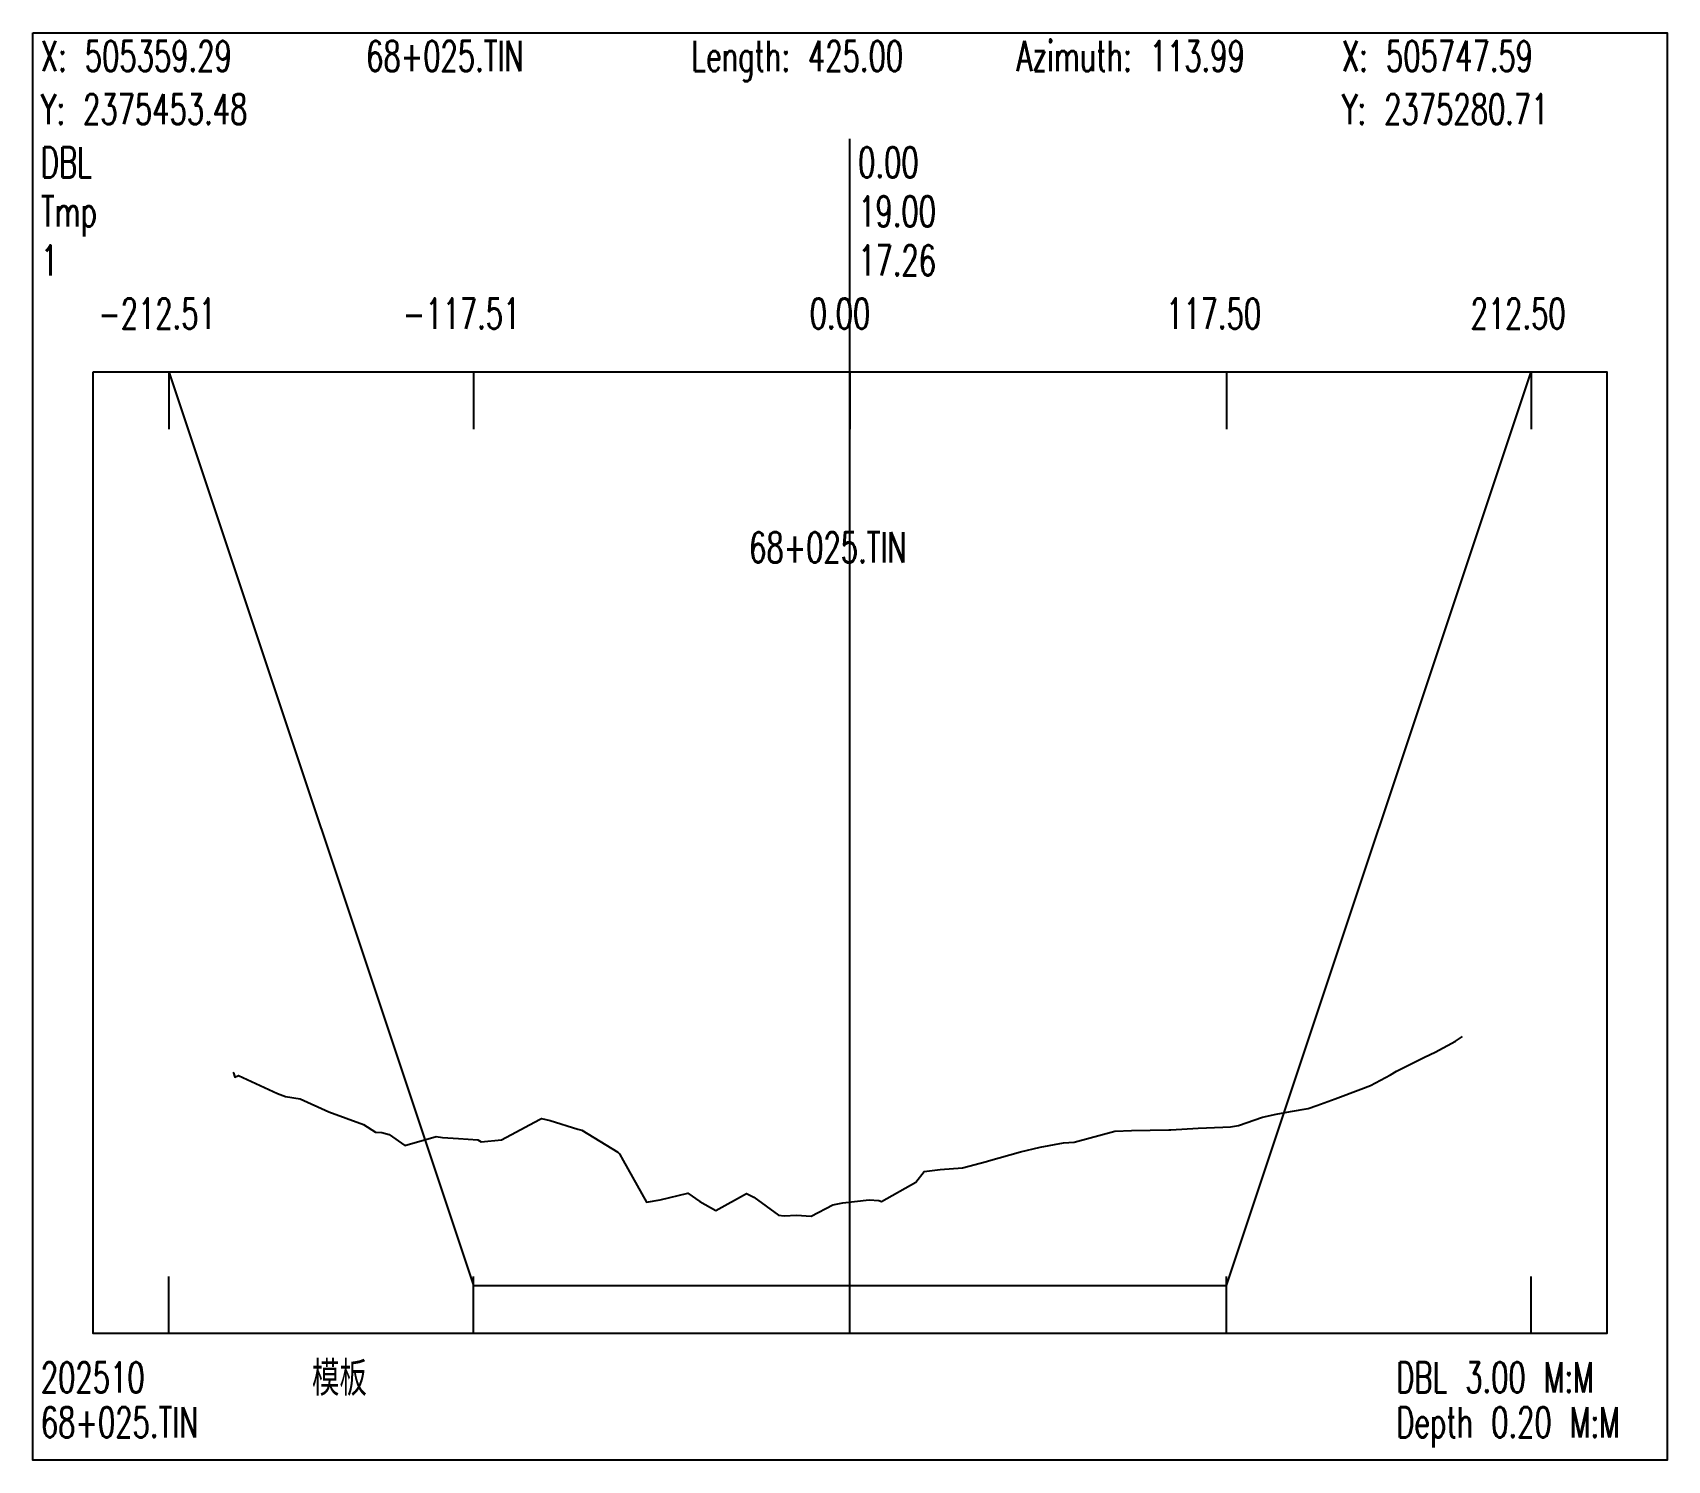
# Model space of a CAD drawing. Extents: x 1 to 171, y -4454 to 0.
# Drawn here: x 1 to 171, y -1781.7 to -1633.2 of the extents above; entities that cross this region are included whole.
import ezdxf

# ---------------------------------------------------------------- set-up
doc = ezdxf.new("R2010")
doc.units = 0
doc.header["$MEASUREMENT"] = 0
doc.layers.add('LABELS', color=7, linetype='Continuous')
doc.layers.add('XSECTION', color=7, linetype='Continuous')
doc.styles.get("Standard").update_dxf_attribs({"font": 'txt.shx'})

msp = doc.modelspace()

# ---------------------------------------------------------------- texts
at = {"layer": 'LABELS', "color": 0, "width": 0.666667}
for s, height, p in [('X: 505359.29', 3.1482, (1.85, -1637.25)), ('68+025.TIN', 3.148, (35.68, -1637.25)), ('Length: 425.00', 3.1482, (69.51, -1637.25)), ('Azimuth: 113.99', 3.1482, (103.34, -1637.25)), ('X: 505747.59', 3.1482, (137.17, -1637.25)), ('Y: 2375453.48', 3.1482, (1.85, -1642.77)), ('Y: 2375280.71', 3.1482, (137.17, -1642.77)), ('DBL', 3.148, (1.85, -1648.3)), ('0.00', 3.148, (86.85, -1648.3)), ('0.00', 3.148, (86.85, -1648.3)), ('Tmp', 3.148, (1.85, -1653.4)), ('19.00', 3.148, (86.85, -1653.4)), ('19.00', 3.148, (86.85, -1653.4)), ('-212.51', 3.148, (7.82, -1664.03)), ('-117.51', 3.148, (39.49, -1664.03)), ('0.00', 3.148, (81.81, -1664.03)), ('117.50', 3.148, (118.87, -1664.03)), ('212.50', 3.148, (150.54, -1664.03)), ('68+025.TIN', 3.148, (75.51, -1688.35)), ('模板', 3.148, (30.04, -1774.66)), ('DBL 3.00 M:M', 3.1482, (142.81, -1774.66)), ('68+025.TIN', 3.148, (1.85, -1779.33)), ('Depth 0.20 M:M', 3.1482, (142.81, -1779.33))]:
    msp.add_text(s, height=height, dxfattribs=at).set_placement(p)
at = {"layer": 'LABELS', "color": 1, "width": 0.666667}
for s, height, p in [('1', 3.15, (1.85, -1658.5)), ('17.26', 3.148, (86.85, -1658.5)), ('17.26', 3.148, (86.85, -1658.5)), ('202510', 3.148, (1.85, -1774.66))]:
    msp.add_text(s, height=height, dxfattribs=at).set_placement(p)

# ---------------------------------------------------------------- linework, layer by layer
at = {"layer": 'XSECTION', "color": 0, "linetype": 'Continuous'}
for points in [[(1, -1633.25), (171, -1633.25), (171, -1781.71), (1, -1781.71), (1, -1633.25)], [(86, -1768.53), (86, -1644.3)], [(86, -1768.53), (86, -1644.3)], [(7.3, -1668.53), (164.71, -1668.53), (164.71, -1768.53), (7.3, -1768.53), (7.3, -1668.53)], [(15.17, -1668.53), (15.17, -1674.47)], [(15.17, -1668.53), (46.83, -1763.53)], [(15.17, -1668.53), (46.83, -1763.53)], [(46.83, -1668.53), (46.83, -1674.47)], [(86, -1668.53), (86, -1674.47)], [(125.17, -1668.53), (125.17, -1674.47)], [(125.17, -1763.53), (156.84, -1668.53)], [(125.17, -1763.53), (156.84, -1668.53)], [(156.84, -1668.53), (156.84, -1674.47)], [(15.17, -1768.53), (15.17, -1762.6)], [(46.83, -1768.53), (46.83, -1762.6)], [(86, -1768.53), (86, -1762.6)], [(125.17, -1768.53), (125.17, -1762.6)], [(156.84, -1768.53), (156.84, -1762.6)], [(46.83, -1763.53), (86, -1763.53)], [(46.83, -1763.53), (46.83, -1763.53)], [(46.83, -1763.53), (86, -1763.53)], [(86, -1763.53), (125.17, -1763.53)], [(86, -1763.53), (125.17, -1763.53)], [(125.17, -1763.53), (125.17, -1763.53)]]:
    msp.add_lwpolyline(points, dxfattribs=at)
at = {"layer": 'XSECTION', "color": 1, "linetype": 'Continuous'}
msp.add_lwpolyline([(21.82, -1741.33), (21.89, -1741.43), (22.01, -1741.88), (22.4, -1741.68), (26.46, -1743.58), (27.28, -1743.88), (28.82, -1744.13), (31.81, -1745.48), (35.41, -1746.78), (36.65, -1747.58), (37.31, -1747.63), (38.06, -1747.83), (39.72, -1748.98), (42.96, -1748.03), (43.61, -1748.13), (45.28, -1748.23), (47.3, -1748.38), (47.64, -1748.58), (49.75, -1748.38), (53.71, -1746.28), (53.93, -1746.18), (54.83, -1746.38), (57.69, -1747.28), (58.12, -1747.38), (61.86, -1749.68), (62.03, -1749.83), (62.41, -1750.53), (64.82, -1754.88), (66.25, -1754.63), (69.13, -1753.93), (70.4, -1754.78), (72.06, -1755.73), (75.24, -1753.98), (76.01, -1754.33), (78.56, -1756.23), (79.14, -1756.28), (80.44, -1756.23), (81.98, -1756.33), (84.21, -1755.13), (85.26, -1754.93), (87.99, -1754.63), (89, -1754.68), (89.28, -1754.78), (92.86, -1752.78), (93.72, -1751.68), (95.39, -1751.48), (97.69, -1751.28), (100.21, -1750.63), (100.42, -1750.58), (103.75, -1749.63), (105.78, -1749.13), (108.22, -1748.68), (109.33, -1748.63), (113.53, -1747.48), (113.57, -1747.48), (115.27, -1747.43), (119.16, -1747.33), (119.23, -1747.33), (119.38, -1747.33), (122.21, -1747.18), (124.76, -1747.08), (125.59, -1747.03), (126.39, -1746.88), (128.91, -1746.03), (130.34, -1745.73), (131.81, -1745.43), (133.66, -1745.13), (134.56, -1744.83), (136.46, -1744.13), (139.12, -1743.13), (140.13, -1742.73), (142.22, -1741.63), (142.85, -1741.23), (143.4, -1740.98), (145.74, -1739.78), (146.85, -1739.28), (148.98, -1738.13), (149.7, -1737.63)], dxfattribs=at)

msp.set_redraw_order([(e.dxf.handle, doc.entitydb.next_handle()) for e in msp.query("TEXT MTEXT ATTDEF DIMENSION ARC_DIMENSION")])  # texts and dimensions are drawn at this point

doc.saveas('drawing.dxf')
